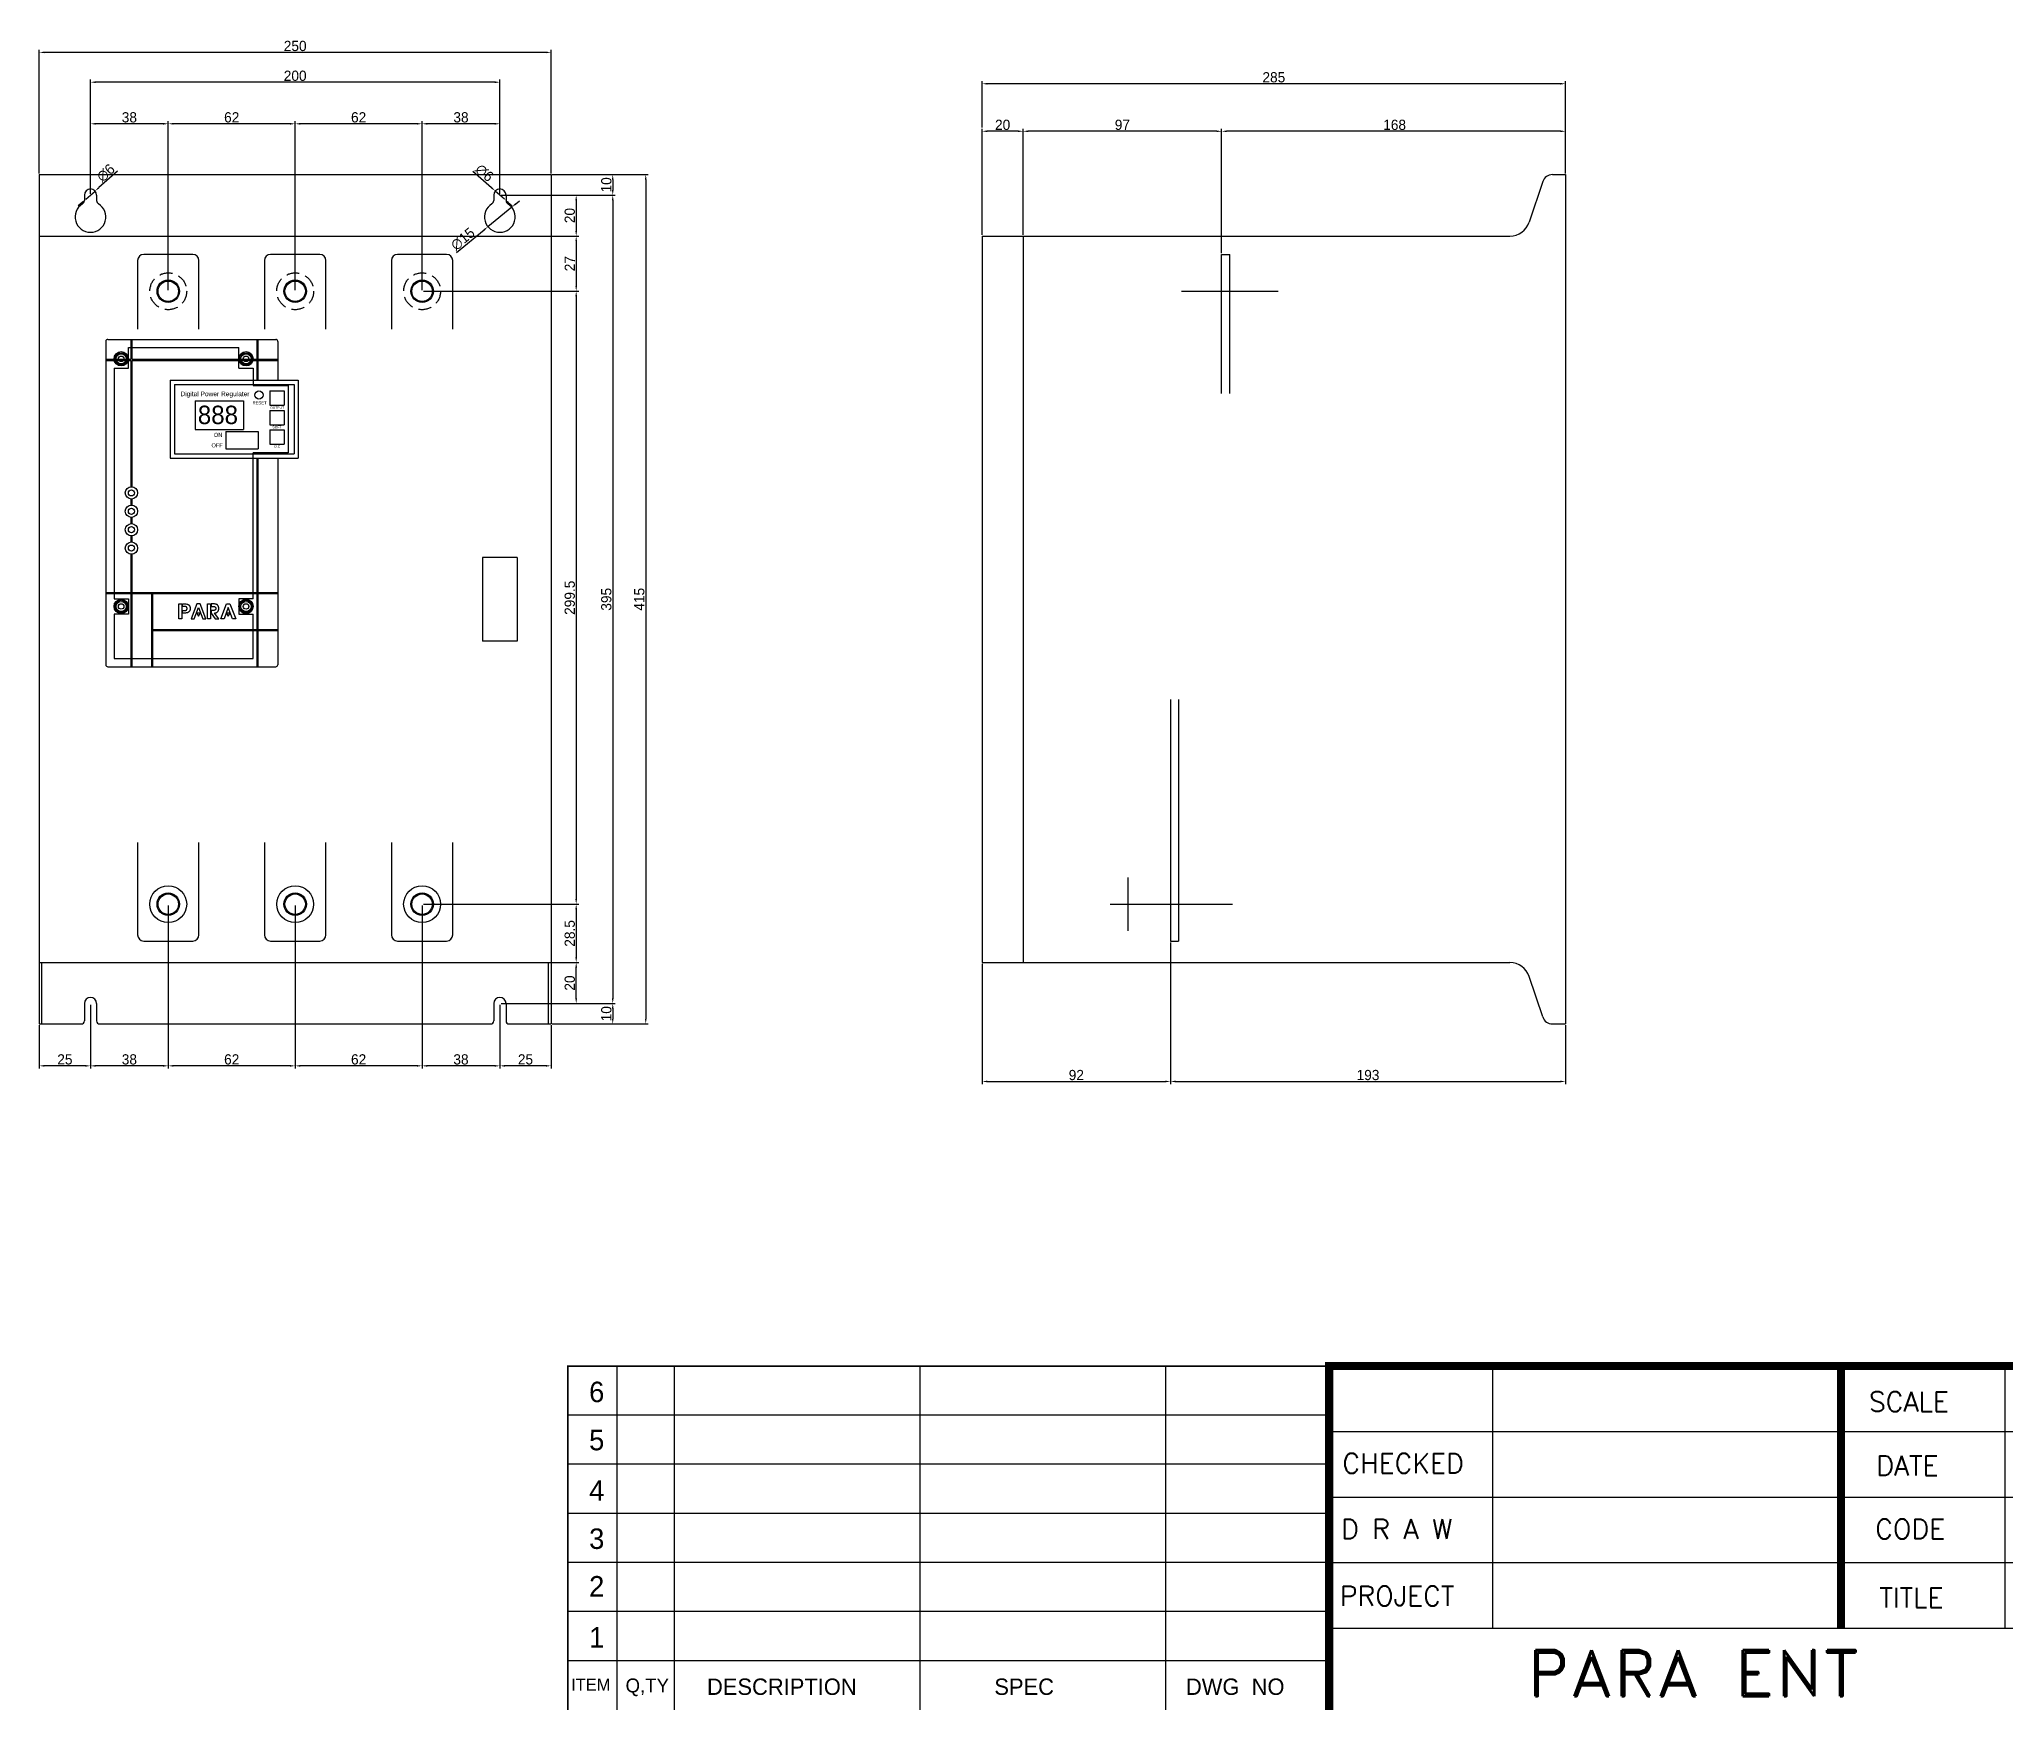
# Model space of a CAD drawing. Header units: millimetres. Extents: x 2066 to 3710, y 212 to 1364.
# Drawn here: x 2578 to 3538, y 213 to 1030 of the extents above; entities that cross this region are included whole.
import ezdxf

# ---------------------------------------------------------------- set-up
doc = ezdxf.new("R2010")
doc.units = ezdxf.units.MM
doc.linetypes.add('HIDDEN', pattern=[9.525, 6.35, -3.175])
doc.layers.add('Bus-Bar', color=7, linetype='Continuous')
doc.layers.add('베이크라이트', color=7, linetype='Continuous')
doc.styles.add('ROMAND', font='romand', dxfattribs={"width": 1.1, "height": 8})
doc.styles.add('ROMANS', font='romans', dxfattribs={"height": 3})
doc.dimstyles.new('ISO-25', dxfattribs={"dimtxt": 5, "dimasz": 2.5, "dimexe": 1.25, "dimexo": 0.625, "dimtad": 1, "dimdsep": 46, "dimtxsty": 'Standard', "dimcen": 2.5, "dimclrd": 6, "dimclre": 6, "dimclrt": 1, "dimadec": 0, "dimazin": 0, "dimtfac": 1, "dimtmove": 0, "dimatfit": 3, "dimfxl": 1, "dimarcsym": 0})

msp = doc.modelspace()

# ---------------------------------------------------------------- texts
at = {"color": 5, "style": 'ROMANS'}
for s, p in [('SCALE', (3472.026, 359.398)), ('CHECKED', (3214.808, 329.286)), ('DATE', (3475.613, 328.241)), ('D R A W', (3214.155, 297.178)), ('CODE', (3475.125, 297.253)), ('PROJECT', (3213.514, 264.534)), ('TITLE', (3477.167, 263.604))]:
    msp.add_text(s, height=9.6, dxfattribs=at).set_placement(p)
at = {"color": 5, "style": 'ROMAND', "width": 1.1}
msp.add_text('PARA ENT', height=22.4, dxfattribs=at).set_placement((3304.88, 220.372))
at = {"attachment_point": 1}
for s, insert, char_height, width in [('{\\fSwis721 BT|b0|i0|c0|p34;Digital\\f??|b0|i0|c0|p49; \\fSwis721 BT|b0|i0|c0|p34;Power Regulater}', (2647.15, 857.831), 2.3, 35.1239), ('{\\fGulim|b0|i0|c129|p50;888}', (2655.623, 850.902), 9, 20.7472), ('{\\f@ￇ\uffd1ￄￄﾹ\uffd9ￅ\uffc1|b0|i0|c129|p18;RESET}', (2682.343, 853.023), 1.5, 6.6627), ('{\\f@ￇ\uffd1ￄￄﾹ\uffd9ￅ\uffc1|b0|i0|c129|p18;OUTPUT}', (2690.964, 850.574), 1.2, 6.6627), ('{\\f@ￇ\uffd1ￄￄﾹ\uffd9ￅ\uffc1|b0|i0|c129|p18;ON}', (2663.467, 837.653), 2, 5.3252), ('{\\f@ￇ\uffd1ￄￄﾹ\uffd9ￅ\uffc1|b0|i0|c129|p18;SOFT}', (2692.083, 841.074), 1.2, 4.62851), ('{\\f@ￇ\uffd1ￄￄﾹ\uffd9ￅ\uffc1|b0|i0|c129|p18;OFF}', (2662.296, 832.508), 2, 6.6627), ('{\\f@ￇ\uffd1ￄￄﾹ\uffd9ￅ\uffc1|b0|i0|c129|p18;O.C}', (2692.889, 831.574), 1.2, 2.88258)]:
    msp.add_mtext(s, dxfattribs=dict(at, insert=insert, char_height=char_height, width=width))
at = {"color": 5, "attachment_point": 1}
for s, insert, char_height, width in [('6', (2846.783, 374.022), 10, 13.174), ('5', (2846.783, 350.485), 10, 13.174), ('4', (2846.783, 325.826), 10, 13.174), ('3', (2846.783, 302.289), 10, 13.174), ('2', (2846.783, 279.032), 10, 13.174), ('1', (2846.783, 254.093), 10, 13.174), ('ITEM', (2838.019, 228.97), 6, 8), ('Q,TY', (2864.594, 228.97), 6.8, 20), ('DESCRIPTION', (2904.39, 228.97), 8, 40), ('SPEC', (3044.76, 228.97), 8, 40), ('DWG  NO', (3138.363, 228.97), 8, 60)]:
    msp.add_mtext(s, dxfattribs=dict(at, insert=insert, char_height=char_height, width=width))

# ---------------------------------------------------------------- blocks, each defined once
blk = doc.blocks.new('*D1')
at = {"color": 6, "lineweight": -2, "transparency": 16777216}
for p, q in [((3038.81, 986.86), (3038.81, 1009.47)), ((3321.31, 1008.22), (3041.31, 1008.22)), ((3323.81, 982.24), (3323.81, 1009.47))]:
    blk.add_line(p, q, dxfattribs=at)
at = {"color": 6, "transparency": 16777216}
for points in [[(3041.31, 1008.63), (3041.31, 1007.8), (3038.81, 1008.22)], [(3321.31, 1008.63), (3321.31, 1007.8), (3323.81, 1008.22)]]:
    blk.add_solid(points, dxfattribs=at)
at = {"layer": 'Defpoints', "color": 0, "transparency": 16777216}
for p in [(3038.81, 1008.22), (3038.81, 986.24), (3323.81, 981.61)]:
    blk.add_point(p, dxfattribs=at)
at = {"color": 1, "transparency": 16777216, "insert": (3181.31, 1011.34), "char_height": 5, "attachment_point": 5}
blk.add_mtext('285', dxfattribs=at)
blk = doc.blocks.new('*D2')
at = {"color": 6, "lineweight": -2, "transparency": 16777216}
for p, q in [((3155.81, 925.43), (3155.81, 986.24)), ((3321.31, 984.99), (3158.31, 984.99)), ((3323.81, 964.43), (3323.81, 986.24))]:
    blk.add_line(p, q, dxfattribs=at)
at = {"color": 6, "transparency": 16777216}
for points in [[(3158.31, 985.41), (3158.31, 984.57), (3155.81, 984.99)], [(3321.31, 985.41), (3321.31, 984.57), (3323.81, 984.99)]]:
    blk.add_solid(points, dxfattribs=at)
at = {"layer": 'Defpoints', "color": 0, "transparency": 16777216}
for p in [(3155.81, 984.99), (3323.81, 963.8), (3155.81, 924.8)]:
    blk.add_point(p, dxfattribs=at)
at = {"color": 1, "transparency": 16777216, "insert": (3240.31, 988.11), "char_height": 5, "attachment_point": 5}
blk.add_mtext('168', dxfattribs=at)
blk = doc.blocks.new('*D3')
at = {"color": 6, "lineweight": -2, "transparency": 16777216}
for p, q in [((3038.81, 934.43), (3038.81, 986.24)), ((3056.31, 984.99), (3041.31, 984.99)), ((3058.81, 934.43), (3058.81, 986.24))]:
    blk.add_line(p, q, dxfattribs=at)
at = {"color": 6, "transparency": 16777216}
for points in [[(3041.31, 985.41), (3041.31, 984.57), (3038.81, 984.99)], [(3056.31, 985.41), (3056.31, 984.57), (3058.81, 984.99)]]:
    blk.add_solid(points, dxfattribs=at)
at = {"layer": 'Defpoints', "color": 0, "transparency": 16777216}
for p in [(3038.81, 984.99), (3038.81, 933.8), (3058.81, 933.8)]:
    blk.add_point(p, dxfattribs=at)
at = {"color": 1, "transparency": 16777216, "insert": (3048.81, 988.11), "char_height": 5, "attachment_point": 5}
blk.add_mtext('20', dxfattribs=at)
blk = doc.blocks.new('*D7')
at = {"color": 6, "lineweight": -2, "transparency": 16777216}
for p, q in [((2803.81, 953.8), (2859.58, 953.8)), ((2858.33, 951.3), (2858.33, 561.3)), ((2803.81, 558.8), (2859.58, 558.8))]:
    blk.add_line(p, q, dxfattribs=at)
at = {"color": 6, "transparency": 16777216}
for points in [[(2857.92, 951.3), (2858.75, 951.3), (2858.33, 953.8)], [(2857.92, 561.3), (2858.75, 561.3), (2858.33, 558.8)]]:
    blk.add_solid(points, dxfattribs=at)
at = {"layer": 'Defpoints', "color": 0, "transparency": 16777216}
for p in [(2803.19, 953.8), (2803.19, 558.8), (2858.33, 558.8)]:
    blk.add_point(p, dxfattribs=at)
at = {"color": 1, "transparency": 16777216, "insert": (2855.21, 756.3), "char_height": 5, "attachment_point": 5, "rotation": 90}
blk.add_mtext('395', dxfattribs=at)
blk = doc.blocks.new('*D4')
at = {"color": 6, "lineweight": -2, "transparency": 16777216}
for p, q in [((2828.81, 963.8), (2875.71, 963.8)), ((2874.46, 961.3), (2874.46, 551.3)), ((2828.81, 548.8), (2875.71, 548.8))]:
    blk.add_line(p, q, dxfattribs=at)
at = {"color": 6, "transparency": 16777216}
for points in [[(2874.04, 961.3), (2874.87, 961.3), (2874.46, 963.8)], [(2874.04, 551.3), (2874.87, 551.3), (2874.46, 548.8)]]:
    blk.add_solid(points, dxfattribs=at)
at = {"layer": 'Defpoints', "color": 0, "transparency": 16777216}
for p in [(2828.19, 963.8), (2828.19, 548.8), (2874.46, 548.8)]:
    blk.add_point(p, dxfattribs=at)
at = {"color": 1, "transparency": 16777216, "insert": (2871.33, 756.3), "char_height": 5, "attachment_point": 5, "rotation": 90}
blk.add_mtext('415', dxfattribs=at)
blk = doc.blocks.new('*D5')
at = {"color": 6, "lineweight": -2, "transparency": 16777216}
for p, q in [((2603.19, 954.43), (2603.19, 1010.21)), ((2800.69, 1008.96), (2605.69, 1008.96)), ((2803.19, 954.43), (2803.19, 1010.21))]:
    blk.add_line(p, q, dxfattribs=at)
at = {"color": 6, "transparency": 16777216}
for points in [[(2605.69, 1009.38), (2605.69, 1008.54), (2603.19, 1008.96)], [(2800.69, 1009.38), (2800.69, 1008.54), (2803.19, 1008.96)]]:
    blk.add_solid(points, dxfattribs=at)
at = {"layer": 'Defpoints', "color": 0, "transparency": 16777216}
for p in [(2603.19, 1008.96), (2603.19, 953.8), (2803.19, 953.8)]:
    blk.add_point(p, dxfattribs=at)
at = {"color": 1, "transparency": 16777216, "insert": (2703.19, 1012.09), "char_height": 5, "attachment_point": 5}
blk.add_mtext('200', dxfattribs=at)
blk = doc.blocks.new('*D6')
at = {"color": 6, "lineweight": -2, "transparency": 16777216}
for p, q in [((2578.19, 964.43), (2578.19, 1024.77)), ((2825.69, 1023.52), (2580.69, 1023.52)), ((2828.19, 964.43), (2828.19, 1024.77))]:
    blk.add_line(p, q, dxfattribs=at)
at = {"color": 6, "transparency": 16777216}
for points in [[(2580.69, 1023.94), (2580.69, 1023.11), (2578.19, 1023.52)], [(2825.69, 1023.94), (2825.69, 1023.11), (2828.19, 1023.52)]]:
    blk.add_solid(points, dxfattribs=at)
at = {"layer": 'Defpoints', "color": 0, "transparency": 16777216}
for p in [(2578.19, 1023.52), (2578.19, 963.8), (2828.19, 963.8)]:
    blk.add_point(p, dxfattribs=at)
at = {"color": 1, "transparency": 16777216, "insert": (2703.19, 1026.65), "char_height": 5, "attachment_point": 5}
blk.add_mtext('250', dxfattribs=at)
blk = doc.blocks.new('*D8')
at = {"color": 6, "lineweight": -2, "transparency": 16777216}
for p, q in [((2616.36, 965.45), (2607.31, 957.45)), ((2600.94, 951.82), (2605.44, 955.79)), ((2599.07, 950.16), (2597.19, 948.51))]:
    blk.add_line(p, q, dxfattribs=at)
at = {"color": 6, "transparency": 16777216}
for points in [[(2598.79, 950.47), (2599.34, 949.85), (2600.94, 951.82)], [(2607.03, 957.76), (2607.59, 957.13), (2605.44, 955.79)]]:
    blk.add_solid(points, dxfattribs=at)
at = {"layer": 'Defpoints', "color": 0, "transparency": 16777216}
for p in [(2600.94, 951.82), (2605.44, 955.79)]:
    blk.add_point(p, dxfattribs=at)
at = {"color": 1, "transparency": 16777216, "insert": (2610.7, 964.62), "char_height": 5, "attachment_point": 5, "rotation": 41.46784}
blk.add_mtext('∅6', dxfattribs=at)
blk = doc.blocks.new('*D9')
at = {"color": 6, "lineweight": -2, "transparency": 16777216}
for p, q in [((2790.01, 965.45), (2799.07, 957.45)), ((2805.44, 951.82), (2800.94, 955.79)), ((2807.31, 950.16), (2809.18, 948.51))]:
    blk.add_line(p, q, dxfattribs=at)
at = {"color": 6, "transparency": 16777216}
for points in [[(2799.34, 957.76), (2798.79, 957.13), (2800.94, 955.79)], [(2807.59, 950.47), (2807.03, 949.85), (2805.44, 951.82)]]:
    blk.add_solid(points, dxfattribs=at)
at = {"layer": 'Defpoints', "color": 0, "transparency": 16777216}
for p in [(2800.94, 955.79), (2805.44, 951.82)]:
    blk.add_point(p, dxfattribs=at)
at = {"color": 1, "transparency": 16777216, "insert": (2795.67, 964.62), "char_height": 5, "attachment_point": 5, "rotation": 318.53216}
blk.add_mtext('∅6', dxfattribs=at)
blk = doc.blocks.new('*D10')
at = {"color": 6, "lineweight": -2, "transparency": 16777216}
for p, q in [((2810.92, 949.47), (2812.85, 951.05)), ((2808.99, 947.88), (2797.39, 938.37)), ((2782.08, 925.82), (2795.45, 936.79))]:
    blk.add_line(p, q, dxfattribs=at)
at = {"color": 6, "transparency": 16777216}
for points in [[(2810.66, 949.79), (2811.19, 949.15), (2808.99, 947.88)], [(2795.19, 937.11), (2795.72, 936.46), (2797.39, 938.37)]]:
    blk.add_solid(points, dxfattribs=at)
at = {"layer": 'Defpoints', "color": 0, "transparency": 16777216}
for p in [(2808.99, 947.88), (2797.39, 938.37)]:
    blk.add_point(p, dxfattribs=at)
at = {"color": 1, "transparency": 16777216, "insert": (2785.09, 932.33), "char_height": 5, "attachment_point": 5, "rotation": 39.3478}
blk.add_mtext('∅15', dxfattribs=at)
blk = doc.blocks.new('*D11')
at = {"color": 6, "lineweight": -2, "transparency": 16777216}
for p, q in [((2703.19, 907.43), (2703.19, 989.9)), ((2765.19, 907.43), (2765.19, 989.9)), ((2762.69, 988.65), (2705.69, 988.65))]:
    blk.add_line(p, q, dxfattribs=at)
at = {"color": 6, "transparency": 16777216}
for points in [[(2705.69, 989.06), (2705.69, 988.23), (2703.19, 988.65)], [(2762.69, 989.06), (2762.69, 988.23), (2765.19, 988.65)]]:
    blk.add_solid(points, dxfattribs=at)
at = {"layer": 'Defpoints', "color": 0, "transparency": 16777216}
for p in [(2703.19, 988.65), (2703.19, 906.8), (2765.19, 906.8)]:
    blk.add_point(p, dxfattribs=at)
at = {"color": 1, "transparency": 16777216, "insert": (2734.19, 991.77), "char_height": 5, "attachment_point": 5}
blk.add_mtext('62', dxfattribs=at)
blk = doc.blocks.new('*D12')
at = {"color": 6, "lineweight": -2, "transparency": 16777216}
for p, q in [((2765.19, 907.43), (2765.19, 989.9)), ((2803.19, 954.43), (2803.19, 989.9)), ((2800.69, 988.65), (2767.69, 988.65))]:
    blk.add_line(p, q, dxfattribs=at)
at = {"color": 6, "transparency": 16777216}
for points in [[(2767.69, 989.06), (2767.69, 988.23), (2765.19, 988.65)], [(2800.69, 989.06), (2800.69, 988.23), (2803.19, 988.65)]]:
    blk.add_solid(points, dxfattribs=at)
at = {"layer": 'Defpoints', "color": 0, "transparency": 16777216}
for p in [(2765.19, 988.65), (2803.19, 953.8), (2765.19, 906.8)]:
    blk.add_point(p, dxfattribs=at)
at = {"color": 1, "transparency": 16777216, "insert": (2784.19, 991.77), "char_height": 5, "attachment_point": 5}
blk.add_mtext('38', dxfattribs=at)
blk = doc.blocks.new('*D13')
at = {"color": 6, "lineweight": -2, "transparency": 16777216}
for p, q in [((2641.19, 907.43), (2641.19, 989.9)), ((2703.19, 907.43), (2703.19, 989.9)), ((2700.69, 988.65), (2643.69, 988.65))]:
    blk.add_line(p, q, dxfattribs=at)
at = {"color": 6, "transparency": 16777216}
for points in [[(2643.69, 989.06), (2643.69, 988.23), (2641.19, 988.65)], [(2700.69, 989.06), (2700.69, 988.23), (2703.19, 988.65)]]:
    blk.add_solid(points, dxfattribs=at)
at = {"layer": 'Defpoints', "color": 0, "transparency": 16777216}
for p in [(2641.19, 988.65), (2641.19, 906.8), (2703.19, 906.8)]:
    blk.add_point(p, dxfattribs=at)
at = {"color": 1, "transparency": 16777216, "insert": (2672.19, 991.77), "char_height": 5, "attachment_point": 5}
blk.add_mtext('62', dxfattribs=at)
blk = doc.blocks.new('*D14')
at = {"color": 6, "lineweight": -2, "transparency": 16777216}
for p, q in [((2603.19, 954.43), (2603.19, 989.9)), ((2641.19, 907.43), (2641.19, 989.9)), ((2638.69, 988.65), (2605.69, 988.65))]:
    blk.add_line(p, q, dxfattribs=at)
at = {"color": 6, "transparency": 16777216}
for points in [[(2605.69, 989.06), (2605.69, 988.23), (2603.19, 988.65)], [(2638.69, 989.06), (2638.69, 988.23), (2641.19, 988.65)]]:
    blk.add_solid(points, dxfattribs=at)
at = {"layer": 'Defpoints', "color": 0, "transparency": 16777216}
for p in [(2603.19, 988.65), (2603.19, 953.8), (2641.19, 906.8)]:
    blk.add_point(p, dxfattribs=at)
at = {"color": 1, "transparency": 16777216, "insert": (2622.19, 991.77), "char_height": 5, "attachment_point": 5}
blk.add_mtext('38', dxfattribs=at)
blk = doc.blocks.new('*D15')
at = {"color": 6, "lineweight": -2, "transparency": 16777216}
for p, q in [((2803.19, 558.18), (2803.19, 527.09)), ((2828.19, 548.18), (2828.19, 527.09)), ((2825.69, 528.34), (2805.69, 528.34))]:
    blk.add_line(p, q, dxfattribs=at)
at = {"color": 6, "transparency": 16777216}
for points in [[(2805.69, 528.75), (2805.69, 527.92), (2803.19, 528.34)], [(2825.69, 528.75), (2825.69, 527.92), (2828.19, 528.34)]]:
    blk.add_solid(points, dxfattribs=at)
at = {"layer": 'Defpoints', "color": 0, "transparency": 16777216}
for p in [(2803.19, 558.8), (2828.19, 548.8), (2803.19, 528.34)]:
    blk.add_point(p, dxfattribs=at)
at = {"color": 1, "transparency": 16777216, "insert": (2815.69, 531.46), "char_height": 5, "attachment_point": 5}
blk.add_mtext('25', dxfattribs=at)
blk = doc.blocks.new('*D16')
at = {"color": 6, "lineweight": -2, "transparency": 16777216}
for p, q in [((2765.19, 606.68), (2765.19, 527.09)), ((2803.19, 558.18), (2803.19, 527.09)), ((2800.69, 528.34), (2767.69, 528.34))]:
    blk.add_line(p, q, dxfattribs=at)
at = {"color": 6, "transparency": 16777216}
for points in [[(2767.69, 528.75), (2767.69, 527.92), (2765.19, 528.34)], [(2800.69, 528.75), (2800.69, 527.92), (2803.19, 528.34)]]:
    blk.add_solid(points, dxfattribs=at)
at = {"layer": 'Defpoints', "color": 0, "transparency": 16777216}
for p in [(2765.19, 607.3), (2803.19, 558.8), (2765.19, 528.34)]:
    blk.add_point(p, dxfattribs=at)
at = {"color": 1, "transparency": 16777216, "insert": (2784.19, 531.46), "char_height": 5, "attachment_point": 5}
blk.add_mtext('38', dxfattribs=at)
blk = doc.blocks.new('*D17')
at = {"color": 6, "lineweight": -2, "transparency": 16777216}
for p, q in [((2703.19, 606.68), (2703.19, 527.09)), ((2765.19, 606.68), (2765.19, 527.09)), ((2762.69, 528.34), (2705.69, 528.34))]:
    blk.add_line(p, q, dxfattribs=at)
at = {"color": 6, "transparency": 16777216}
for points in [[(2705.69, 528.75), (2705.69, 527.92), (2703.19, 528.34)], [(2762.69, 528.75), (2762.69, 527.92), (2765.19, 528.34)]]:
    blk.add_solid(points, dxfattribs=at)
at = {"layer": 'Defpoints', "color": 0, "transparency": 16777216}
for p in [(2703.19, 607.3), (2765.19, 607.3), (2703.19, 528.34)]:
    blk.add_point(p, dxfattribs=at)
at = {"color": 1, "transparency": 16777216, "insert": (2734.19, 531.46), "char_height": 5, "attachment_point": 5}
blk.add_mtext('62', dxfattribs=at)
blk = doc.blocks.new('*D18')
at = {"color": 6, "lineweight": -2, "transparency": 16777216}
for p, q in [((2641.19, 606.68), (2641.19, 527.09)), ((2703.19, 606.68), (2703.19, 527.09)), ((2700.69, 528.34), (2643.69, 528.34))]:
    blk.add_line(p, q, dxfattribs=at)
at = {"color": 6, "transparency": 16777216}
for points in [[(2643.69, 528.75), (2643.69, 527.92), (2641.19, 528.34)], [(2700.69, 528.75), (2700.69, 527.92), (2703.19, 528.34)]]:
    blk.add_solid(points, dxfattribs=at)
at = {"layer": 'Defpoints', "color": 0, "transparency": 16777216}
for p in [(2641.19, 607.3), (2703.19, 607.3), (2641.19, 528.34)]:
    blk.add_point(p, dxfattribs=at)
at = {"color": 1, "transparency": 16777216, "insert": (2672.19, 531.46), "char_height": 5, "attachment_point": 5}
blk.add_mtext('62', dxfattribs=at)
blk = doc.blocks.new('*D19')
at = {"color": 6, "lineweight": -2, "transparency": 16777216}
for p, q in [((2641.19, 606.68), (2641.19, 527.09)), ((2603.19, 558.18), (2603.19, 527.09)), ((2638.69, 528.34), (2605.69, 528.34))]:
    blk.add_line(p, q, dxfattribs=at)
at = {"color": 6, "transparency": 16777216}
for points in [[(2605.69, 528.75), (2605.69, 527.92), (2603.19, 528.34)], [(2638.69, 528.75), (2638.69, 527.92), (2641.19, 528.34)]]:
    blk.add_solid(points, dxfattribs=at)
at = {"layer": 'Defpoints', "color": 0, "transparency": 16777216}
for p in [(2641.19, 607.3), (2603.19, 558.8), (2603.19, 528.34)]:
    blk.add_point(p, dxfattribs=at)
at = {"color": 1, "transparency": 16777216, "insert": (2622.19, 531.46), "char_height": 5, "attachment_point": 5}
blk.add_mtext('38', dxfattribs=at)
blk = doc.blocks.new('*D20')
at = {"color": 6, "lineweight": -2, "transparency": 16777216}
for p, q in [((2603.19, 558.18), (2603.19, 527.09)), ((2578.19, 548.18), (2578.19, 527.09)), ((2600.69, 528.34), (2580.69, 528.34))]:
    blk.add_line(p, q, dxfattribs=at)
at = {"color": 6, "transparency": 16777216}
for points in [[(2580.69, 528.75), (2580.69, 527.92), (2578.19, 528.34)], [(2600.69, 528.75), (2600.69, 527.92), (2603.19, 528.34)]]:
    blk.add_solid(points, dxfattribs=at)
at = {"layer": 'Defpoints', "color": 0, "transparency": 16777216}
for p in [(2603.19, 558.8), (2578.19, 548.8), (2578.19, 528.34)]:
    blk.add_point(p, dxfattribs=at)
at = {"color": 1, "transparency": 16777216, "insert": (2590.69, 531.46), "char_height": 5, "attachment_point": 5}
blk.add_mtext('25', dxfattribs=at)
blk = doc.blocks.new('*D21')
at = {"color": 6, "lineweight": -2, "transparency": 16777216}
for p, q in [((3130.81, 588.68), (3130.81, 519.44)), ((3038.81, 578.18), (3038.81, 519.44)), ((3041.31, 520.69), (3128.31, 520.69))]:
    blk.add_line(p, q, dxfattribs=at)
at = {"color": 6, "transparency": 16777216}
for points in [[(3041.31, 521.11), (3041.31, 520.28), (3038.81, 520.69)], [(3128.31, 521.11), (3128.31, 520.28), (3130.81, 520.69)]]:
    blk.add_solid(points, dxfattribs=at)
at = {"layer": 'Defpoints', "color": 0, "transparency": 16777216}
for p in [(3130.81, 589.3), (3038.81, 578.8), (3130.81, 520.69)]:
    blk.add_point(p, dxfattribs=at)
at = {"color": 1, "transparency": 16777216, "insert": (3084.81, 523.82), "char_height": 5, "attachment_point": 5}
blk.add_mtext('92', dxfattribs=at)
blk = doc.blocks.new('*D22')
at = {"color": 6, "lineweight": -2, "transparency": 16777216}
for p, q in [((3130.81, 588.68), (3130.81, 519.44)), ((3323.81, 548.18), (3323.81, 519.44)), ((3133.31, 520.69), (3321.31, 520.69))]:
    blk.add_line(p, q, dxfattribs=at)
at = {"color": 6, "transparency": 16777216}
for points in [[(3133.31, 521.11), (3133.31, 520.28), (3130.81, 520.69)], [(3321.31, 521.11), (3321.31, 520.28), (3323.81, 520.69)]]:
    blk.add_solid(points, dxfattribs=at)
at = {"layer": 'Defpoints', "color": 0, "transparency": 16777216}
for p in [(3130.81, 589.3), (3323.81, 548.8), (3323.81, 520.69)]:
    blk.add_point(p, dxfattribs=at)
at = {"color": 1, "transparency": 16777216, "insert": (3227.31, 523.82), "char_height": 5, "attachment_point": 5}
blk.add_mtext('193', dxfattribs=at)
blk = doc.blocks.new('*D23')
at = {"color": 6, "lineweight": -2, "transparency": 16777216}
for p, q in [((2828.81, 963.8), (2859.58, 963.8)), ((2858.33, 961.3), (2858.33, 956.3)), ((2803.81, 953.8), (2859.58, 953.8))]:
    blk.add_line(p, q, dxfattribs=at)
at = {"color": 6, "transparency": 16777216}
for points in [[(2857.92, 961.3), (2858.75, 961.3), (2858.33, 963.8)], [(2857.92, 956.3), (2858.75, 956.3), (2858.33, 953.8)]]:
    blk.add_solid(points, dxfattribs=at)
at = {"layer": 'Defpoints', "color": 0, "transparency": 16777216}
for p in [(2828.19, 963.8), (2803.19, 953.8), (2858.33, 953.8)]:
    blk.add_point(p, dxfattribs=at)
at = {"color": 1, "transparency": 16777216, "insert": (2855.21, 958.8), "char_height": 5, "attachment_point": 5, "rotation": 90}
blk.add_mtext('10', dxfattribs=at)
blk = doc.blocks.new('*D24')
at = {"color": 6, "lineweight": -2, "transparency": 16777216}
for p, q in [((2803.81, 558.8), (2859.58, 558.8)), ((2828.81, 548.8), (2859.58, 548.8)), ((2858.33, 556.3), (2858.33, 551.3))]:
    blk.add_line(p, q, dxfattribs=at)
at = {"color": 6, "transparency": 16777216}
for points in [[(2857.92, 556.3), (2858.75, 556.3), (2858.33, 558.8)], [(2857.92, 551.3), (2858.75, 551.3), (2858.33, 548.8)]]:
    blk.add_solid(points, dxfattribs=at)
at = {"layer": 'Defpoints', "color": 0, "transparency": 16777216}
for p in [(2803.19, 558.8), (2828.19, 548.8), (2858.33, 548.8)]:
    blk.add_point(p, dxfattribs=at)
at = {"color": 1, "transparency": 16777216, "insert": (2855.21, 553.8), "char_height": 5, "attachment_point": 5, "rotation": 90}
blk.add_mtext('10', dxfattribs=at)
blk = doc.blocks.new('*D25')
at = {"color": 6, "lineweight": -2, "transparency": 16777216}
for p, q in [((2828.81, 578.8), (2841.73, 578.8)), ((2840.48, 561.3), (2840.48, 576.3)), ((2803.81, 558.8), (2841.73, 558.8))]:
    blk.add_line(p, q, dxfattribs=at)
at = {"color": 6, "transparency": 16777216}
for points in [[(2840.06, 576.3), (2840.89, 576.3), (2840.48, 578.8)], [(2840.06, 561.3), (2840.89, 561.3), (2840.48, 558.8)]]:
    blk.add_solid(points, dxfattribs=at)
at = {"layer": 'Defpoints', "color": 0, "transparency": 16777216}
for p in [(2828.19, 578.8), (2840.48, 578.8), (2803.19, 558.8)]:
    blk.add_point(p, dxfattribs=at)
at = {"color": 1, "transparency": 16777216, "insert": (2837.35, 568.8), "char_height": 5, "attachment_point": 5, "rotation": 90}
blk.add_mtext('20', dxfattribs=at)
blk = doc.blocks.new('*D26')
at = {"color": 6, "lineweight": -2, "transparency": 16777216}
for p, q in [((2803.81, 953.8), (2841.73, 953.8)), ((2840.48, 951.3), (2840.48, 936.3)), ((2828.81, 933.8), (2841.73, 933.8))]:
    blk.add_line(p, q, dxfattribs=at)
at = {"color": 6, "transparency": 16777216}
for points in [[(2840.06, 951.3), (2840.89, 951.3), (2840.48, 953.8)], [(2840.06, 936.3), (2840.89, 936.3), (2840.48, 933.8)]]:
    blk.add_solid(points, dxfattribs=at)
at = {"layer": 'Defpoints', "color": 0, "transparency": 16777216}
for p in [(2803.19, 953.8), (2828.19, 933.8), (2840.48, 933.8)]:
    blk.add_point(p, dxfattribs=at)
at = {"color": 1, "transparency": 16777216, "insert": (2837.35, 943.8), "char_height": 5, "attachment_point": 5, "rotation": 90}
blk.add_mtext('20', dxfattribs=at)
blk = doc.blocks.new('*D27')
at = {"color": 6, "lineweight": -2, "transparency": 16777216}
for p, q in [((2828.81, 933.8), (2841.73, 933.8)), ((2840.48, 931.3), (2840.48, 909.3)), ((2765.81, 906.8), (2841.73, 906.8))]:
    blk.add_line(p, q, dxfattribs=at)
at = {"color": 6, "transparency": 16777216}
for points in [[(2840.06, 931.3), (2840.89, 931.3), (2840.48, 933.8)], [(2840.06, 909.3), (2840.89, 909.3), (2840.48, 906.8)]]:
    blk.add_solid(points, dxfattribs=at)
at = {"layer": 'Defpoints', "color": 0, "transparency": 16777216}
for p in [(2828.19, 933.8), (2765.19, 906.8), (2840.48, 906.8)]:
    blk.add_point(p, dxfattribs=at)
at = {"color": 1, "transparency": 16777216, "insert": (2837.35, 920.3), "char_height": 5, "attachment_point": 5, "rotation": 90}
blk.add_mtext('27', dxfattribs=at)
blk = doc.blocks.new('*D28')
at = {"color": 6, "lineweight": -2, "transparency": 16777216}
for p, q in [((2765.81, 906.8), (2841.73, 906.8)), ((2840.48, 904.3), (2840.48, 609.8)), ((2765.81, 607.3), (2841.73, 607.3))]:
    blk.add_line(p, q, dxfattribs=at)
at = {"color": 6, "transparency": 16777216}
for points in [[(2840.06, 904.3), (2840.89, 904.3), (2840.48, 906.8)], [(2840.06, 609.8), (2840.89, 609.8), (2840.48, 607.3)]]:
    blk.add_solid(points, dxfattribs=at)
at = {"layer": 'Defpoints', "color": 0, "transparency": 16777216}
for p in [(2765.19, 906.8), (2765.19, 607.3), (2840.48, 607.3)]:
    blk.add_point(p, dxfattribs=at)
at = {"color": 1, "transparency": 16777216, "insert": (2837.35, 757.05), "char_height": 5, "attachment_point": 5, "rotation": 90}
blk.add_mtext('299.5', dxfattribs=at)
blk = doc.blocks.new('*D29')
at = {"color": 6, "lineweight": -2, "transparency": 16777216}
for p, q in [((2765.81, 607.3), (2841.73, 607.3)), ((2840.48, 604.8), (2840.48, 581.3)), ((2828.81, 578.8), (2841.73, 578.8))]:
    blk.add_line(p, q, dxfattribs=at)
at = {"color": 6, "transparency": 16777216}
for points in [[(2840.06, 604.8), (2840.89, 604.8), (2840.48, 607.3)], [(2840.06, 581.3), (2840.89, 581.3), (2840.48, 578.8)]]:
    blk.add_solid(points, dxfattribs=at)
at = {"layer": 'Defpoints', "color": 0, "transparency": 16777216}
for p in [(2765.19, 607.3), (2828.19, 578.8), (2840.48, 578.8)]:
    blk.add_point(p, dxfattribs=at)
at = {"color": 1, "transparency": 16777216, "insert": (2837.35, 593.05), "char_height": 5, "attachment_point": 5, "rotation": 90}
blk.add_mtext('28.5', dxfattribs=at)
blk = doc.blocks.new('*D30')
at = {"color": 6, "lineweight": -2, "transparency": 16777216}
for p, q in [((3058.81, 934.43), (3058.81, 986.24)), ((3153.31, 984.99), (3061.31, 984.99)), ((3155.81, 925.43), (3155.81, 986.24))]:
    blk.add_line(p, q, dxfattribs=at)
at = {"color": 6, "transparency": 16777216}
for points in [[(3061.31, 985.41), (3061.31, 984.57), (3058.81, 984.99)], [(3153.31, 985.41), (3153.31, 984.57), (3155.81, 984.99)]]:
    blk.add_solid(points, dxfattribs=at)
at = {"layer": 'Defpoints', "color": 0, "transparency": 16777216}
for p in [(3058.81, 984.99), (3058.81, 933.8), (3155.81, 924.8)]:
    blk.add_point(p, dxfattribs=at)
at = {"color": 1, "transparency": 16777216, "insert": (3107.31, 988.11), "char_height": 5, "attachment_point": 5}
blk.add_mtext('97', dxfattribs=at)

# ---------------------------------------------------------------- dimensions: what is measured, and where the dimension line sits
at = {"color": 2}
dim = msp.add_linear_dim(base=(2578.188, 1023.522), p1=(2828.188, 963.805), p2=(2578.188, 963.805), dimstyle='ISO-25', dxfattribs=at)
dim.commit()
dim.dimension.update_dxf_attribs({"geometry": '*D6', "text_midpoint": (2703.188, 1026.647)})
for base, p1, p2, picture, middle in [((2603.188, 1008.961), (2803.188, 953.805), (2603.188, 953.805), '*D5', (2703.188, 1012.086)), ((2641.188, 988.646), (2703.188, 906.805), (2641.188, 906.805), '*D13', (2672.188, 991.771)), ((2703.188, 988.646), (2765.188, 906.805), (2703.188, 906.805), '*D11', (2734.188, 991.771)), ((2765.188, 988.646), (2803.188, 953.805), (2765.188, 906.805), '*D12', (2784.188, 991.771)), ((2803.188, 528.337), (2828.188, 548.805), (2803.188, 558.805), '*D15', (2815.688, 531.462))]:
    dim = msp.add_linear_dim(base=base, p1=p1, p2=p2, dimstyle='ISO-25')
    dim.commit()
    dim.dimension.update_dxf_attribs({"geometry": picture, "text_midpoint": middle})
at = {"color": 4}
for base, p1, p2, picture, middle in [((3038.809, 1008.215), (3323.809, 981.614), (3038.809, 986.239), '*D1', (3181.309, 1008.215)), ((3155.806, 984.989), (3323.809, 963.805), (3155.806, 924.805), '*D2', (3240.308, 984.989))]:
    dim = msp.add_linear_dim(base=base, p1=p1, p2=p2, angle=180, dimstyle='ISO-25', dxfattribs=at)
    dim.commit()
    dim.dimension.update_dxf_attribs({"geometry": picture, "text_midpoint": middle, "dimtype": 160})
for base, p1, p2, picture, middle in [((2603.188, 988.646), (2641.188, 906.805), (2603.188, 953.805), '*D14', (2622.188, 991.771)), ((2603.188, 528.337), (2641.188, 607.305), (2603.188, 558.805), '*D19', (2622.188, 531.462)), ((2641.188, 528.337), (2703.188, 607.305), (2641.188, 607.305), '*D18', (2672.188, 531.462)), ((2703.188, 528.337), (2765.188, 607.305), (2703.188, 607.305), '*D17', (2734.188, 531.462)), ((2765.188, 528.337), (2803.188, 558.805), (2765.188, 607.305), '*D16', (2784.188, 531.462)), ((2578.188, 528.337), (2603.188, 558.805), (2578.188, 548.805), '*D20', (2590.688, 531.462))]:
    dim = msp.add_linear_dim(base=base, p1=p1, p2=p2, dimstyle='ISO-25', override={"dimtmove": 1})
    dim.commit()
    dim.dimension.update_dxf_attribs({"geometry": picture, "text_midpoint": middle})
for base, p1, p2, angle, picture, middle in [((3038.809, 984.989), (3058.809, 933.805), (3038.809, 933.805), 180, '*D3', (3048.809, 988.114)), ((2874.458, 548.805), (2828.188, 963.805), (2828.188, 548.805), 270, '*D4', (2871.333, 756.305))]:
    dim = msp.add_linear_dim(base=base, p1=p1, p2=p2, angle=angle, dimstyle='ISO-25', dxfattribs=at)
    dim.commit()
    dim.dimension.update_dxf_attribs({"geometry": picture, "text_midpoint": middle})
for base, p1, p2, angle, picture, middle in [((3058.809, 984.989), (3155.806, 924.805), (3058.809, 933.805), 180, '*D30', (3107.308, 988.114)), ((2858.333, 953.805), (2828.188, 963.805), (2803.188, 953.805), 270, '*D23', (2855.208, 958.805)), ((2858.333, 558.805), (2803.188, 953.805), (2803.188, 558.805), 270, '*D7', (2855.208, 756.305)), ((2840.476, 933.805), (2803.188, 953.805), (2828.188, 933.805), 270, '*D26', (2837.351, 943.805)), ((3130.806, 520.693), (3038.809, 578.805), (3130.806, 589.305), 180, '*D21', (3084.808, 523.818)), ((2840.476, 578.805), (2803.188, 558.805), (2828.188, 578.805), 270, '*D25', (2837.351, 568.805)), ((2858.333, 548.805), (2803.188, 558.805), (2828.188, 548.805), 270, '*D24', (2855.208, 553.805))]:
    dim = msp.add_linear_dim(base=base, p1=p1, p2=p2, angle=angle, dimstyle='ISO-25')
    dim.commit()
    dim.dimension.update_dxf_attribs({"geometry": picture, "text_midpoint": middle})
for p1, p2, picture, middle in [((2600.94, 951.818), (2605.436, 955.791), '*D8', (2610.704, 964.617)), ((2805.436, 951.818), (2800.94, 955.791), '*D9', (2795.672, 964.617))]:
    dim = msp.add_diameter_dim_2p(p1=p1, p2=p2, dimstyle='ISO-25')
    dim.commit()
    dim.dimension.update_dxf_attribs({"geometry": picture, "text_midpoint": middle})
dim = msp.add_diameter_dim_2p(p1=(2808.988, 947.882), p2=(2797.388, 938.372), dimstyle='ISO-25')
dim.commit()
dim.dimension.update_dxf_attribs({"geometry": '*D10', "text_midpoint": (2787.074, 929.915), "dimtype": 163})
for base, p1, p2, angle, picture, middle in [((2840.476, 906.805), (2828.188, 933.805), (2765.188, 906.805), 270, '*D27', (2837.351, 920.305)), ((2840.476, 607.305), (2765.188, 906.805), (2765.188, 607.305), 270, '*D28', (2837.351, 757.055)), ((2840.476, 578.805), (2765.188, 607.305), (2828.188, 578.805), 270, '*D29', (2837.351, 593.055)), ((3323.809, 520.693), (3130.806, 589.305), (3323.809, 548.805), 180, '*D22', (3227.308, 523.818))]:
    dim = msp.add_linear_dim(base=base, p1=p1, p2=p2, angle=angle, dimstyle='ISO-25', override={"dimtmove": 1})
    dim.commit()
    dim.dimension.update_dxf_attribs({"geometry": picture, "text_midpoint": middle})

# ---------------------------------------------------------------- linework, layer by layer
for p, q in [((2578.188, 963.805), (2578.188, 548.805)), ((2578.188, 963.805), (2828.188, 963.805)), ((2828.188, 963.805), (2828.188, 548.805)), ((3312.669, 960.386), (3306.088, 940.642)), ((3317.412, 963.805), (3323.809, 963.805)), ((3323.809, 963.805), (3323.809, 548.805)), ((2600.188, 953.805), (2600.188, 951.205)), ((2606.188, 953.805), (2606.188, 951.205)), ((2800.188, 953.805), (2800.188, 951.205)), ((2806.188, 953.805), (2806.188, 951.205)), ((2578.188, 933.805), (2828.188, 933.805)), ((3038.809, 933.805), (3296.601, 933.805)), ((3038.809, 933.805), (3038.809, 578.805)), ((3058.809, 933.805), (3058.809, 578.805)), ((2794.688, 776.805), (2794.688, 735.805)), ((2811.688, 776.805), (2794.688, 776.805)), ((2811.688, 776.805), (2811.688, 735.805)), ((2811.688, 735.805), (2794.688, 735.805)), ((2578.188, 578.805), (2828.188, 578.805)), ((2579.388, 548.805), (2579.388, 578.805)), ((2826.988, 548.805), (2826.988, 578.805)), ((3038.809, 578.805), (3296.601, 578.805)), ((3312.669, 552.224), (3306.088, 571.967)), ((2600.188, 558.805), (2600.188, 550.305)), ((2606.188, 558.805), (2606.188, 550.305)), ((2800.188, 558.805), (2800.188, 550.305)), ((2806.188, 558.805), (2806.188, 550.305)), ((2578.188, 548.805), (2598.688, 548.805)), ((2607.688, 548.805), (2798.688, 548.805)), ((2807.688, 548.805), (2828.188, 548.805)), ((3317.412, 548.805), (3323.809, 548.805))]:
    msp.add_line(p, q)
at = {"linetype": 'Continuous'}
for p, q in [((2610.688, 882.305), (2610.688, 724.305)), ((2611.688, 883.305), (2693.688, 883.305)), ((2622.938, 883.305), (2622.938, 873.555)), ((2623.438, 883.305), (2623.438, 873.555)), ((2684.438, 883.305), (2684.438, 873.555)), ((2684.938, 883.305), (2684.938, 873.555)), ((2694.688, 882.305), (2694.688, 863.305)), ((2610.688, 873.555), (2622.938, 873.555)), ((2610.688, 873.055), (2622.938, 873.055)), ((2622.938, 873.055), (2622.938, 811.294)), ((2623.438, 873.555), (2684.438, 873.555)), ((2623.438, 873.055), (2684.438, 873.055)), ((2623.438, 873.055), (2623.438, 811.294)), ((2684.438, 873.055), (2684.438, 863.305)), ((2684.938, 873.555), (2694.688, 873.555)), ((2684.938, 873.055), (2684.938, 863.305)), ((2684.938, 873.055), (2694.688, 873.055)), ((2642.188, 863.305), (2704.688, 863.305)), ((2642.188, 863.305), (2642.188, 825.305)), ((2644.188, 861.305), (2702.688, 861.305)), ((2644.188, 861.305), (2644.188, 827.305)), ((2690.888, 858.105), (2690.888, 851.105)), ((2690.888, 858.105), (2697.888, 858.105)), ((2697.888, 858.105), (2697.888, 851.105)), ((2702.688, 861.305), (2702.688, 827.305)), ((2704.688, 863.305), (2704.688, 825.305)), ((2654.388, 853.305), (2654.388, 839.305)), ((2654.388, 853.305), (2677.888, 853.305)), ((2677.888, 853.305), (2677.888, 839.305)), ((2690.888, 851.105), (2697.888, 851.105)), ((2690.888, 848.605), (2690.888, 841.605)), ((2690.888, 848.605), (2697.888, 848.605)), ((2697.888, 848.605), (2697.888, 841.605)), ((2654.388, 839.305), (2677.888, 839.305)), ((2669.388, 838.305), (2669.388, 829.805)), ((2669.388, 838.305), (2685.188, 838.305)), ((2685.188, 838.305), (2685.188, 829.805)), ((2690.888, 841.605), (2697.888, 841.605)), ((2690.888, 839.105), (2690.888, 832.105)), ((2690.888, 839.105), (2697.888, 839.105)), ((2697.888, 839.105), (2697.888, 832.105)), ((2644.188, 827.305), (2702.688, 827.305)), ((2669.388, 829.805), (2685.188, 829.805)), ((2690.888, 832.105), (2697.888, 832.105)), ((2642.188, 825.305), (2704.688, 825.305)), ((2684.438, 825.305), (2684.438, 759.555)), ((2684.938, 825.305), (2684.938, 759.555)), ((2694.688, 825.305), (2694.688, 724.305)), ((2622.938, 805.315), (2622.938, 802.294)), ((2623.438, 805.315), (2623.438, 802.294)), ((2622.938, 796.315), (2622.938, 793.294)), ((2623.438, 796.315), (2623.438, 793.294)), ((2622.938, 787.315), (2622.938, 784.294)), ((2622.938, 778.315), (2622.938, 759.555)), ((2623.438, 787.315), (2623.438, 784.294)), ((2623.438, 778.315), (2623.438, 759.555)), ((2610.688, 759.555), (2622.938, 759.555)), ((2610.688, 759.055), (2622.938, 759.055)), ((2622.938, 759.055), (2622.938, 723.305)), ((2623.438, 759.555), (2684.438, 759.555)), ((2623.438, 759.055), (2623.438, 723.305)), ((2623.438, 759.055), (2632.938, 759.055)), ((2632.938, 759.055), (2632.938, 723.305)), ((2633.438, 759.055), (2684.438, 759.055)), ((2633.438, 759.055), (2633.438, 741.555)), ((2684.438, 759.055), (2684.438, 741.555)), ((2684.938, 759.555), (2694.688, 759.555)), ((2684.938, 759.055), (2684.938, 741.555)), ((2684.938, 759.055), (2694.688, 759.055)), ((2633.438, 741.555), (2684.438, 741.555)), ((2633.438, 741.055), (2684.438, 741.055)), ((2633.438, 741.055), (2633.438, 723.305)), ((2684.438, 741.055), (2684.438, 723.305)), ((2684.938, 741.555), (2694.688, 741.555)), ((2684.938, 741.055), (2684.938, 723.305)), ((2684.938, 741.055), (2694.688, 741.055)), ((2611.688, 723.305), (2693.688, 723.305))]:
    msp.add_line(p, q, dxfattribs=at)
at = {"linetype": 'Continuous', "ltscale": 0.3}
for p, q in [((2621.688, 879.305), (2675.688, 879.305)), ((2621.688, 879.305), (2675.688, 879.305)), ((2621.688, 869.305), (2621.688, 879.305)), ((2621.688, 869.305), (2621.688, 879.305)), ((2675.688, 869.305), (2675.688, 879.305)), ((2675.688, 869.305), (2675.688, 879.305)), ((2614.688, 869.305), (2614.688, 756.505)), ((2614.688, 869.305), (2614.688, 756.505)), ((2614.688, 869.305), (2621.688, 869.305)), ((2614.688, 869.305), (2621.688, 869.305)), ((2675.688, 869.305), (2682.688, 869.305)), ((2675.688, 869.305), (2682.688, 869.305)), ((2682.688, 869.305), (2682.688, 860.805)), ((2682.688, 869.305), (2682.688, 860.805)), ((2682.688, 860.805), (2699.688, 860.805)), ((2682.688, 860.805), (2699.688, 860.805)), ((2699.688, 860.805), (2699.688, 827.805)), ((2699.688, 860.805), (2699.688, 827.805)), ((2682.688, 756.505), (2682.688, 827.805)), ((2682.688, 756.505), (2682.688, 827.805)), ((2699.688, 827.805), (2682.688, 827.805)), ((2699.688, 827.805), (2682.688, 827.805)), ((2614.688, 756.505), (2621.688, 756.505)), ((2614.688, 756.505), (2621.688, 756.505)), ((2614.688, 749.105), (2614.688, 727.305)), ((2614.688, 749.105), (2614.688, 727.305)), ((2621.688, 749.105), (2614.688, 749.105)), ((2621.688, 749.105), (2614.688, 749.105)), ((2621.688, 756.505), (2621.688, 749.105)), ((2621.688, 756.505), (2621.688, 749.105)), ((2682.688, 756.505), (2675.688, 756.505)), ((2682.688, 756.505), (2675.688, 756.505)), ((2675.688, 756.505), (2675.688, 749.105)), ((2675.688, 756.505), (2675.688, 749.105)), ((2675.688, 749.105), (2682.688, 749.105)), ((2675.688, 749.105), (2682.688, 749.105)), ((2682.688, 727.305), (2682.688, 749.105)), ((2682.688, 727.305), (2682.688, 749.105)), ((2614.688, 727.305), (2682.688, 727.305)), ((2614.688, 727.305), (2682.688, 727.305))]:
    msp.add_line(p, q, dxfattribs=at)
at = {"linetype": 'Continuous', "ltscale": 0.4}
for p, q in [((2684.688, 883.305), (2684.688, 863.305)), ((2684.688, 825.305), (2684.688, 723.305)), ((2610.688, 759.305), (2694.688, 759.305)), ((2633.188, 759.555), (2633.188, 723.305)), ((2632.938, 741.305), (2694.688, 741.305))]:
    msp.add_line(p, q, dxfattribs=at)
at = {"color": 5}
for p, q in [((2860.353, 381.646), (2860.353, 213.646)), ((2888.353, 381.646), (2888.353, 213.646)), ((3008.353, 381.646), (3008.353, 213.646)), ((3128.353, 381.646), (3128.353, 213.646)), ((3288.353, 253.646), (3288.353, 381.646)), ((3538.353, 381.646), (3538.353, 253.646)), ((3208.353, 357.646), (2836.353, 357.646)), ((3208.353, 349.646), (3708.353, 349.646)), ((3208.353, 333.646), (2836.353, 333.646)), ((3208.353, 317.646), (3708.353, 317.646)), ((3208.353, 309.646), (2836.353, 309.646)), ((3208.353, 285.646), (2836.353, 285.646)), ((3208.353, 285.646), (3708.353, 285.646)), ((3208.353, 261.646), (2836.353, 261.646)), ((3208.353, 253.646), (3708.353, 253.646)), ((3208.353, 237.646), (2836.353, 237.646))]:
    msp.add_line(p, q, dxfattribs=at)
at = {"linetype": 'Continuous'}
for points in [[(2647.841, 754.045), (2647.841, 746.833), (2646.39, 746.833), (2646.39, 754.045)], [(2648.154, 750.771), (2648.638, 750.771), (2649.032, 750.778), (2649.355, 750.799), (2649.49, 750.815), (2649.607, 750.835), (2649.659, 750.846), (2649.706, 750.858), (2649.749, 750.871), (2649.787, 750.884), (2649.858, 750.915), (2649.892, 750.932), (2649.925, 750.949), (2649.956, 750.968), (2649.987, 750.988), (2650.017, 751.009), (2650.046, 751.03), (2650.074, 751.053), (2650.101, 751.077), (2650.127, 751.102), (2650.152, 751.128), (2650.176, 751.154), (2650.199, 751.182), (2650.221, 751.211), (2650.242, 751.241), (2650.262, 751.271), (2650.281, 751.303), (2650.298, 751.334), (2650.314, 751.367), (2650.329, 751.4), (2650.342, 751.434), (2650.355, 751.468), (2650.365, 751.503), (2650.375, 751.539), (2650.383, 751.575), (2650.391, 751.612), (2650.396, 751.649), (2650.404, 751.726), (2650.407, 751.805), (2650.406, 751.854), (2650.403, 751.902), (2650.399, 751.949), (2650.392, 751.994), (2650.384, 752.039), (2650.374, 752.082), (2650.362, 752.125), (2650.349, 752.166), (2650.334, 752.207), (2650.316, 752.246), (2650.297, 752.284), (2650.277, 752.321), (2650.254, 752.357), (2650.23, 752.392), (2650.204, 752.426), (2650.176, 752.458), (2650.146, 752.49), (2650.116, 752.52), (2650.085, 752.548), (2650.052, 752.575), (2650.019, 752.6), (2649.985, 752.624), (2649.95, 752.646), (2649.914, 752.667), (2649.877, 752.687), (2649.839, 752.705), (2649.8, 752.721), (2649.76, 752.736), (2649.719, 752.749), (2649.677, 752.761), (2649.635, 752.771), (2649.591, 752.78), (2649.518, 752.792), (2649.428, 752.802), (2649.199, 752.817), (2648.544, 752.83), (2648.154, 752.83), (2648.154, 754.045), (2648.722, 754.045), (2649.817, 754.018), (2650.191, 753.984), (2650.335, 753.962), (2650.396, 753.95), (2650.45, 753.937), (2650.526, 753.915), (2650.601, 753.89), (2650.675, 753.862), (2650.747, 753.832), (2650.817, 753.798), (2650.886, 753.761), (2650.953, 753.722), (2651.018, 753.679), (2651.082, 753.633), (2651.145, 753.585), (2651.205, 753.533), (2651.265, 753.479), (2651.322, 753.421), (2651.378, 753.361), (2651.433, 753.297), (2651.486, 753.231), (2651.536, 753.162), (2651.584, 753.09), (2651.628, 753.016), (2651.668, 752.939), (2651.706, 752.86), (2651.74, 752.779), (2651.771, 752.695), (2651.799, 752.608), (2651.823, 752.519), (2651.844, 752.428), (2651.862, 752.334), (2651.877, 752.237), (2651.897, 752.037), (2651.903, 751.827), (2651.899, 751.664), (2651.888, 751.508), (2651.869, 751.359), (2651.843, 751.216), (2651.809, 751.08), (2651.768, 750.95), (2651.744, 750.888), (2651.719, 750.827), (2651.692, 750.768), (2651.662, 750.711), (2651.6, 750.601), (2651.534, 750.497), (2651.464, 750.399), (2651.389, 750.307), (2651.311, 750.221), (2651.228, 750.142), (2651.142, 750.068), (2651.051, 750), (2650.958, 749.939), (2650.865, 749.882), (2650.771, 749.831), (2650.677, 749.786), (2650.583, 749.746), (2650.488, 749.711), (2650.393, 749.682), (2650.297, 749.659), (2650.16, 749.634), (2650.008, 749.614), (2649.66, 749.581), (2648.789, 749.555), (2648.154, 749.555)], [(2655.925, 752.368), (2658.015, 746.833), (2659.599, 746.833), (2656.72, 754.045), (2655.143, 754.045), (2652.364, 746.833), (2653.921, 746.833)], [(2655.958, 748.085), (2656.815, 749.569), (2655.101, 749.569)], [(2661.826, 754.045), (2661.826, 746.833), (2660.375, 746.833), (2660.375, 754.045)], [(2663.75, 749.589), (2664.038, 749.619), (2664.282, 749.659), (2664.378, 749.682), (2664.473, 749.711), (2664.568, 749.746), (2664.662, 749.786), (2664.756, 749.831), (2664.85, 749.882), (2664.943, 749.939), (2665.036, 750), (2665.127, 750.068), (2665.213, 750.142), (2665.296, 750.221), (2665.374, 750.307), (2665.449, 750.399), (2665.519, 750.497), (2665.585, 750.601), (2665.647, 750.711), (2665.677, 750.768), (2665.704, 750.827), (2665.729, 750.888), (2665.753, 750.95), (2665.794, 751.08), (2665.828, 751.216), (2665.854, 751.359), (2665.873, 751.508), (2665.884, 751.664), (2665.888, 751.827), (2665.882, 752.037), (2665.862, 752.237), (2665.847, 752.334), (2665.829, 752.428), (2665.808, 752.519), (2665.784, 752.608), (2665.756, 752.695), (2665.725, 752.779), (2665.691, 752.86), (2665.653, 752.939), (2665.613, 753.016), (2665.569, 753.09), (2665.521, 753.162), (2665.471, 753.231), (2665.418, 753.297), (2665.363, 753.361), (2665.307, 753.421), (2665.25, 753.479), (2665.19, 753.533), (2665.13, 753.585), (2665.067, 753.633), (2665.003, 753.679), (2664.938, 753.722), (2664.871, 753.761), (2664.802, 753.798), (2664.732, 753.832), (2664.66, 753.862), (2664.586, 753.89), (2664.511, 753.915), (2664.435, 753.937), (2664.381, 753.95), (2664.32, 753.962), (2664.176, 753.984), (2663.802, 754.018), (2662.707, 754.045), (2662.139, 754.045), (2662.139, 752.83), (2662.529, 752.83), (2663.184, 752.817), (2663.413, 752.802), (2663.503, 752.792), (2663.576, 752.78), (2663.62, 752.771), (2663.663, 752.761), (2663.704, 752.749), (2663.745, 752.736), (2663.785, 752.721), (2663.824, 752.705), (2663.862, 752.687), (2663.899, 752.667), (2663.935, 752.646), (2663.97, 752.624), (2664.004, 752.6), (2664.038, 752.575), (2664.07, 752.548), (2664.101, 752.52), (2664.131, 752.49), (2664.161, 752.458), (2664.189, 752.426), (2664.215, 752.392), (2664.239, 752.357), (2664.262, 752.321), (2664.283, 752.284), (2664.301, 752.246), (2664.319, 752.207), (2664.334, 752.166), (2664.347, 752.125), (2664.359, 752.082), (2664.369, 752.039), (2664.377, 751.994), (2664.384, 751.949), (2664.388, 751.902), (2664.391, 751.854), (2664.392, 751.805), (2664.389, 751.726), (2664.386, 751.687), (2664.381, 751.649), (2664.376, 751.612), (2664.369, 751.575), (2664.36, 751.539), (2664.351, 751.503), (2664.34, 751.468), (2664.327, 751.434), (2664.314, 751.4), (2664.299, 751.367), (2664.283, 751.334), (2664.266, 751.303), (2664.247, 751.271), (2664.227, 751.241), (2664.206, 751.211), (2664.184, 751.182), (2664.161, 751.154), (2664.137, 751.128), (2664.112, 751.102), (2664.086, 751.077), (2664.059, 751.053), (2664.031, 751.03), (2664.002, 751.009), (2663.972, 750.988), (2663.941, 750.968), (2663.91, 750.949), (2663.877, 750.932), (2663.843, 750.915), (2663.773, 750.884), (2663.734, 750.871), (2663.691, 750.858), (2663.644, 750.846), (2663.592, 750.835), (2663.475, 750.815), (2663.34, 750.799), (2663.017, 750.778), (2662.623, 750.771), (2662.139, 750.771), (2662.139, 749.555), (2664.149, 746.833), (2665.888, 746.833)], [(2670.462, 752.368), (2668.457, 746.833), (2666.901, 746.833), (2669.68, 754.045), (2671.256, 754.045), (2674.135, 746.833), (2672.552, 746.833)], [(2670.527, 748.085), (2671.384, 749.569), (2669.67, 749.569)]]:
    msp.add_lwpolyline(points, close=True, dxfattribs=at)
at = {"color": 5, "ltscale": 2, "const_width": 0.8}
msp.add_lwpolyline([(3208.353, 381.646), (2836.353, 381.646), (2836.353, 213.646)], dxfattribs=at)
at = {"color": 5, "const_width": 4}
for points in [[(3708.353, 381.646), (3208.353, 381.646), (3208.353, 213.646)], [(3458.353, 381.646), (3458.353, 253.646)]]:
    msp.add_lwpolyline(points, dxfattribs=at)
at = {"linetype": 'Continuous', "ltscale": 0.4}
for centre, radius in [((2618.188, 873.805), 3.5), ((2618.188, 873.805), 2.5), ((2618.188, 873.805), 1.35), ((2679.188, 873.805), 3.5), ((2679.188, 873.805), 2.5), ((2679.188, 873.805), 1.35), ((2618.188, 752.805), 3.5), ((2618.188, 752.805), 2.5), ((2618.188, 752.805), 1.35), ((2679.188, 752.805), 3.5), ((2679.188, 752.805), 2.5), ((2679.188, 752.805), 1.35)]:
    msp.add_circle(centre, radius, dxfattribs=at)
at = {"ltscale": 0.1}
msp.add_circle((2618.188, 873.805), 3, dxfattribs=at)
at = {"linetype": 'Continuous', "ltscale": 0.3}
for centre in [(2679.188, 873.805), (2618.188, 752.805), (2679.188, 752.805)]:
    msp.add_circle(centre, 3, dxfattribs=at)
at = {"linetype": 'Continuous'}
for centre, radius in [((2685.488, 856.105), 2), ((2623.188, 808.305), 3), ((2623.188, 808.305), 1.5), ((2623.188, 799.305), 3), ((2623.188, 799.305), 1.5), ((2623.188, 790.305), 3), ((2623.188, 790.305), 1.5), ((2623.188, 781.305), 3), ((2623.188, 781.305), 1.5)]:
    msp.add_circle(centre, radius, dxfattribs=at)
for centre, radius, start, end in [((3317.412, 958.805), 5, 90, 161.565051), ((2598.188, 951.205), 2, 301.756864, 0), ((2603.188, 953.805), 3, 0, 180), ((2608.188, 951.205), 2, 180, 238.243136), ((2798.188, 951.205), 2, 301.756864, 0), ((2803.188, 953.805), 3, 0, 180), ((2808.188, 951.205), 2, 180, 238.243136), ((2603.188, 943.127), 7.5, 121.756864, 58.243136), ((2803.188, 943.127), 7.5, 121.756864, 58.243136), ((3296.601, 943.805), 10, 270, 341.565051), ((3296.601, 568.805), 10, 18.434949, 90), ((2603.188, 558.805), 3, 0, 180), ((2803.188, 558.805), 3, 0, 180), ((2598.688, 550.305), 1.5, 270, 0), ((2607.688, 550.305), 1.5, 180, 270), ((2798.688, 550.305), 1.5, 270, 0), ((2807.688, 550.305), 1.5, 180, 270), ((3317.412, 553.805), 5, 198.434949, 270)]:
    msp.add_arc(centre, radius, start, end)
for centre, start, end in [((2611.688, 882.305), 90, 180), ((2693.688, 882.305), 0, 90), ((2611.688, 724.305), 180, 270), ((2693.688, 724.305), 270, 0)]:
    msp.add_arc(centre, 1, start, end, dxfattribs=at)
at = {"layer": 'Bus-Bar'}
for p, q in [((2626.188, 921.805), (2626.188, 888.292)), ((2653.188, 924.805), (2629.188, 924.805)), ((2656.188, 888.292), (2656.188, 921.805)), ((2688.188, 921.805), (2688.188, 888.292)), ((2715.188, 924.805), (2691.188, 924.805)), ((2718.188, 888.292), (2718.188, 921.805)), ((2750.188, 921.805), (2750.188, 888.292)), ((2777.188, 924.805), (2753.188, 924.805)), ((2780.188, 888.292), (2780.188, 921.805)), ((2626.188, 637.443), (2626.188, 592.305)), ((2656.188, 592.305), (2656.188, 637.443)), ((2688.188, 637.443), (2688.188, 592.305)), ((2718.188, 592.305), (2718.188, 637.443)), ((2750.188, 637.443), (2750.188, 592.305)), ((2780.188, 592.305), (2780.188, 637.443)), ((2629.188, 589.305), (2653.188, 589.305)), ((2691.188, 589.305), (2715.188, 589.305)), ((2753.188, 589.305), (2777.188, 589.305))]:
    msp.add_line(p, q, dxfattribs=at)
at = {"layer": 'Bus-Bar', "color": 4}
for p, q in [((3155.806, 856.805), (3155.806, 924.805)), ((3155.806, 924.805), (3159.806, 924.805)), ((3159.806, 856.805), (3159.806, 924.805)), ((3130.806, 707.305), (3130.806, 589.305)), ((3134.806, 707.305), (3134.806, 589.305)), ((3130.806, 589.305), (3134.806, 589.305))]:
    msp.add_line(p, q, dxfattribs=at)
at = {"layer": 'Bus-Bar'}
for centre in [(2641.188, 906.805), (2703.188, 906.805), (2765.188, 906.805), (2641.188, 607.305), (2703.188, 607.305), (2765.188, 607.305)]:
    msp.add_circle(centre, 5.5, dxfattribs=at)
for centre, start, end in [((2629.188, 921.805), 90, 180), ((2653.188, 921.805), 0, 90), ((2691.188, 921.805), 90, 180), ((2715.188, 921.805), 0, 90), ((2753.188, 921.805), 90, 180), ((2777.188, 921.805), 0, 90), ((2629.188, 592.305), 180, 270), ((2653.188, 592.305), 270, 0), ((2691.188, 592.305), 180, 270), ((2715.188, 592.305), 270, 0), ((2753.188, 592.305), 180, 270), ((2777.188, 592.305), 270, 0)]:
    msp.add_arc(centre, 3, start, end, dxfattribs=at)
at = {"layer": '베이크라이트', "color": 4}
for p, q in [((3136.221, 906.805), (3183.383, 906.805)), ((3109.906, 620.305), (3109.906, 594.305)), ((3101.272, 607.305), (3161.089, 607.305))]:
    msp.add_line(p, q, dxfattribs=at)
at = {"layer": '베이크라이트', "color": 4, "linetype": 'HIDDEN'}
for centre in [(2641.188, 906.805), (2703.188, 906.805), (2765.188, 906.805)]:
    msp.add_circle(centre, 9, dxfattribs=at)
at = {"layer": '베이크라이트', "color": 4}
for centre, radius in [((2641.188, 906.805), 5), ((2703.188, 906.805), 5), ((2765.188, 906.805), 5), ((2641.188, 607.305), 9), ((2703.188, 607.305), 9), ((2765.188, 607.305), 9), ((2641.188, 607.305), 5), ((2703.188, 607.305), 5), ((2765.188, 607.305), 5)]:
    msp.add_circle(centre, radius, dxfattribs=at)

msp.set_redraw_order([(e.dxf.handle, doc.entitydb.next_handle()) for e in msp.query("TEXT MTEXT ATTDEF DIMENSION ARC_DIMENSION")])  # texts and dimensions are drawn at this point

doc.saveas('drawing.dxf')
